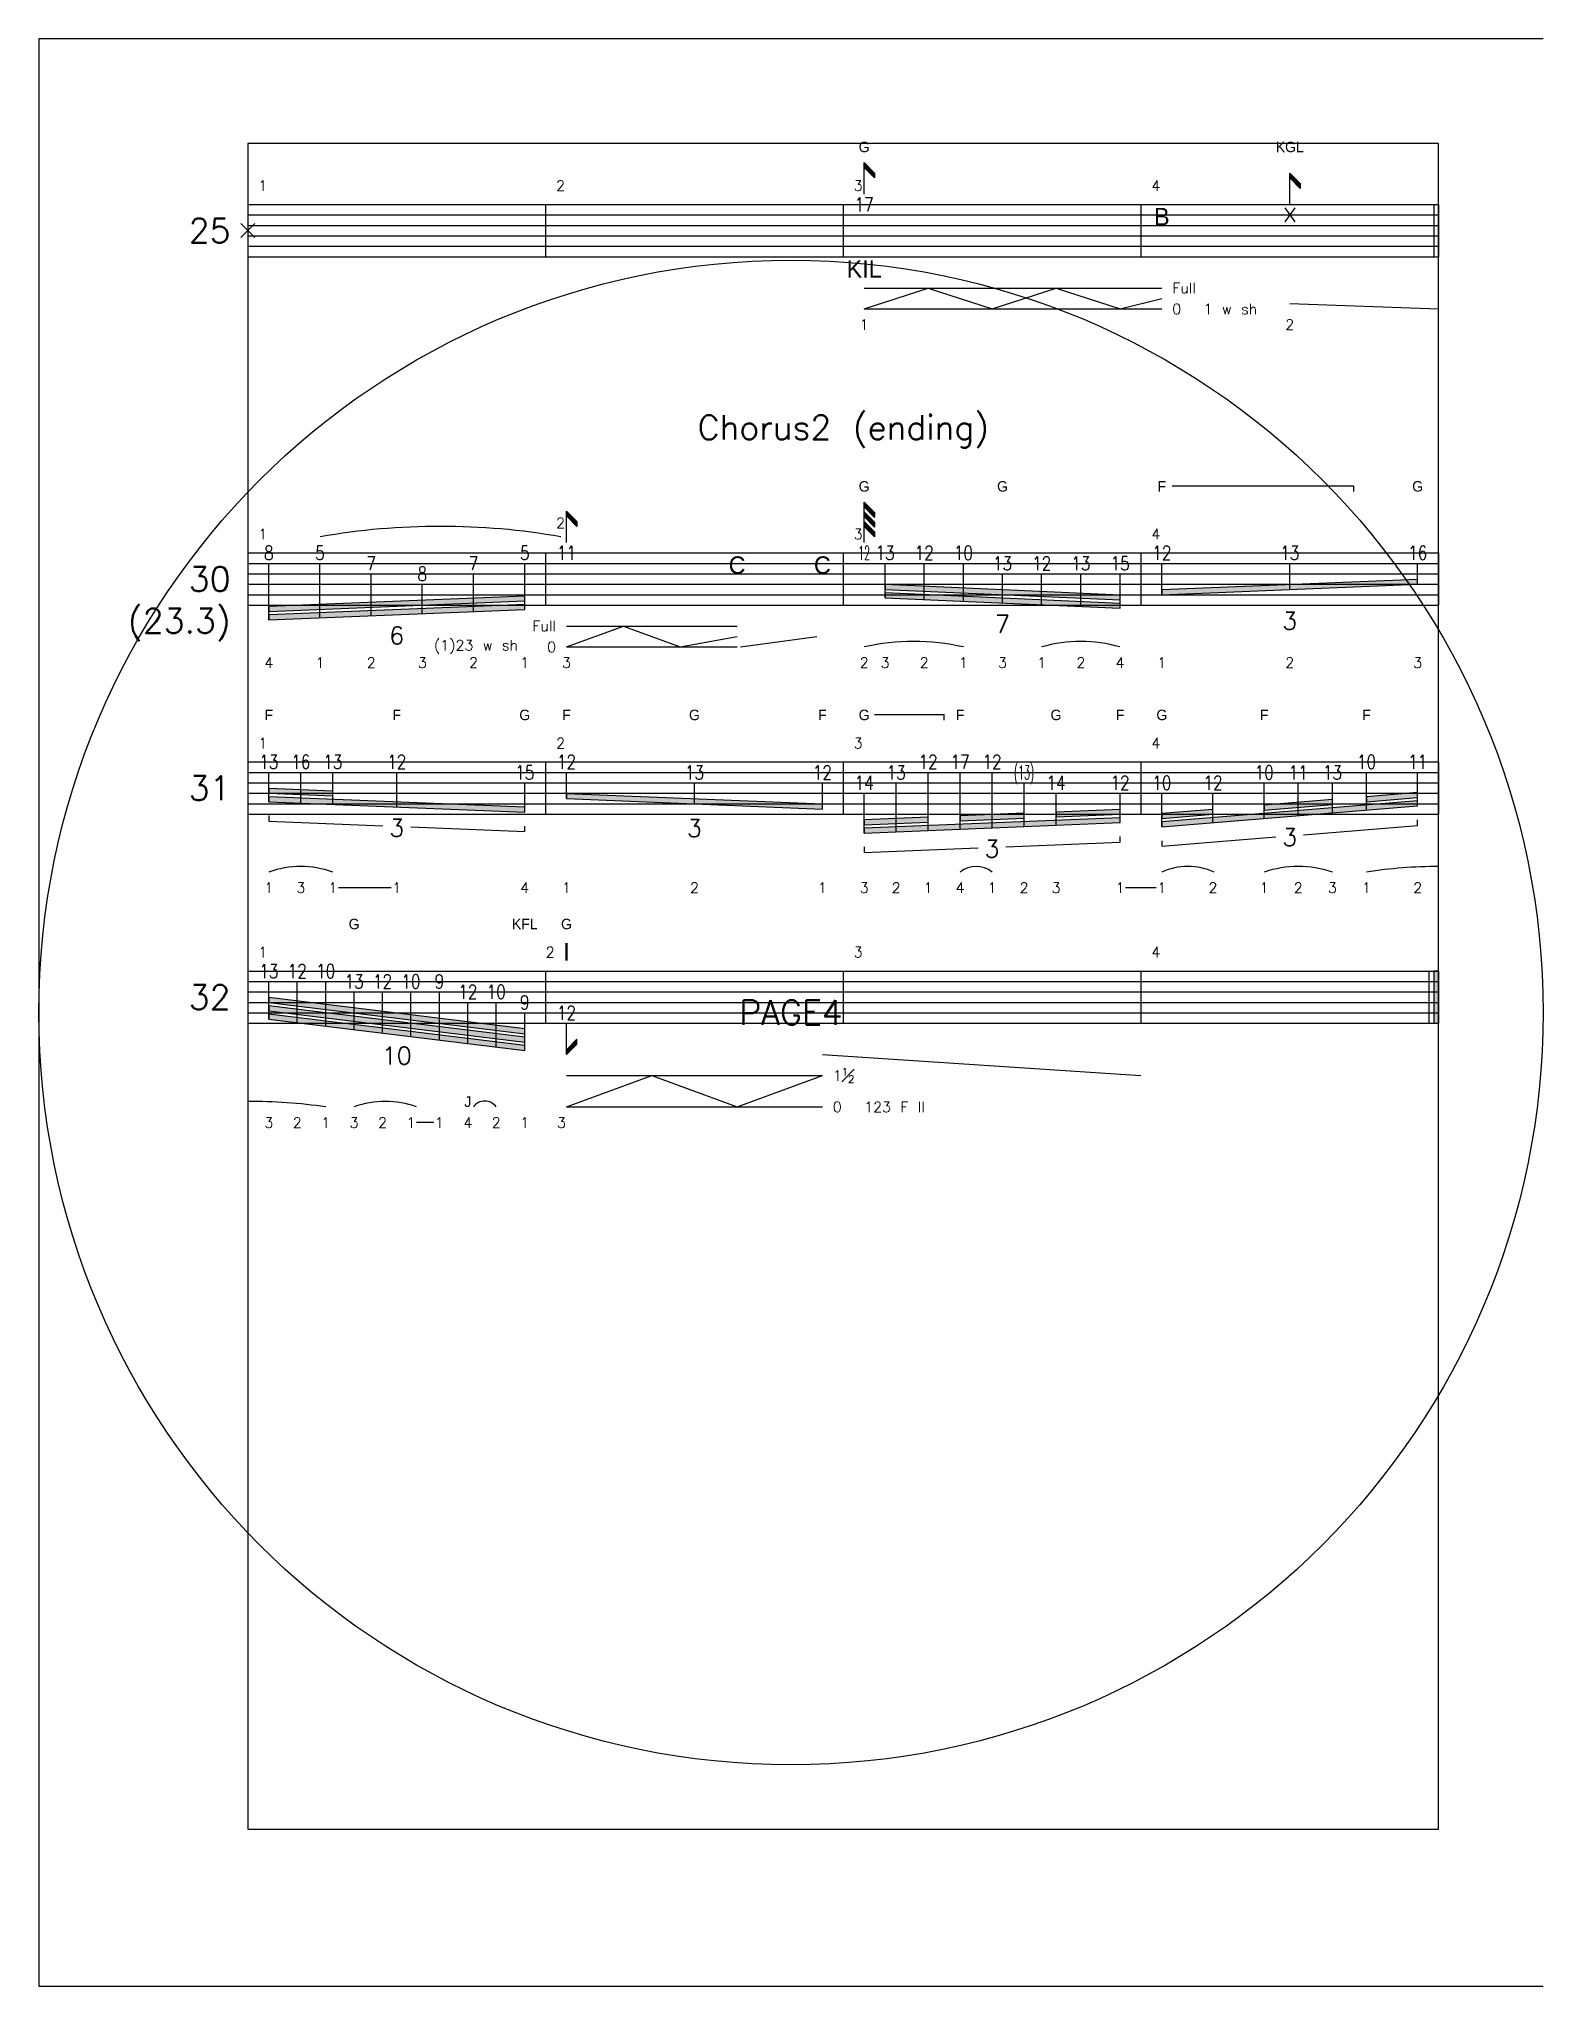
# Model space of a CAD drawing. Header units: millimetres. Extents: x 0 to 864, y 0 to 279.
# Drawn here: x 647.7 to 863.6, y 0 to 279.4 of the extents above; entities that cross this region are included whole.
import ezdxf
from ezdxf.enums import TextEntityAlignment as Align

# ---------------------------------------------------------------- set-up
doc = ezdxf.new("R2010")
doc.units = ezdxf.units.MM
doc.header["$PDMODE"] = 3
for name, color, linetype in [('art', 6, 'Continuous'), ('finger', 4, 'Continuous'), ('note', 7, 'Continuous'), ('staff', 7, 'Continuous')]:
    doc.layers.add(name, color=color, linetype=linetype)
doc.layers.add('hidden', color=4, linetype='Continuous', plot=False)
doc.styles.add('art', font='FINAAC_.TTF', dxfattribs={"height": 1.5})
doc.styles.add('finger', font='txt.shx', dxfattribs={"height": 1.5})
doc.styles.add('height15', font='txt.shx', dxfattribs={"height": 1.5})
doc.styles.add('height25', font='txt.shx', dxfattribs={"height": 2.5})
doc.styles.add('height35', font='txt.shx', dxfattribs={"height": 3.5})
doc.styles.add('rest', font='FINAAC_.TTF', dxfattribs={"height": 2.5})
doc.styles.add('width12', font='txt.shx', dxfattribs={"width": 1.2, "height": 2})
doc.styles.add('width5', font='txt.shx', dxfattribs={"width": 0.5, "height": 2})
doc.styles.add('width8', font='txt.shx', dxfattribs={"width": 0.8, "height": 2})

msp = doc.modelspace()

# ---------------------------------------------------------------- texts
at = {"layer": 'art', "style": 'art'}
for s, p in [('G', (766.15, 263.15)), ('KGL', (827.24, 263.15)), ('G', (766.15, 214.45)), ('G', (786.01, 214.45)), ('F', (808.88, 214.45)), ('G', (845.6, 214.45)), ('F', (680.7, 181.65)), ('F', (699.06, 181.65)), ('G', (717.43, 181.65)), ('F', (723.42, 181.65)), ('G', (741.79, 181.65)), ('F', (760.15, 181.65)), ('G', (766.15, 181.65)), ('F', (779.92, 181.65)), ('G', (793.69, 181.65)), ('F', (802.88, 181.65)), ('G', (808.88, 181.65)), ('F', (823.57, 181.65)), ('F', (838.26, 181.65)), ('G', (692.94, 151.65)), ('KFL', (717.43, 151.65)), ('G', (723.42, 151.65))]:
    msp.add_text(s, height=1.5, dxfattribs=at).set_placement(p, align=Align.CENTER)
at = {"layer": 'finger'}
for s, style, p in [('1', 'finger', (766.15, 237.65)), ('2', 'finger', (827.24, 237.65)), ('4', 'finger', (680.7, 189.15)), ('1', 'finger', (688.04, 189.15)), ('2', 'finger', (695.39, 189.15)), ('3', 'finger', (702.73, 189.15)), ('2', 'finger', (710.08, 189.15)), ('1', 'finger', (717.43, 189.15)), ('3', 'finger', (723.42, 189.15)), ('2', 'finger', (766.15, 189.15)), ('3', 'finger', (769.15, 189.15)), ('2', 'finger', (774.77, 189.15)), ('1', 'finger', (780.39, 189.15)), ('3', 'finger', (786.01, 189.15)), ('1', 'finger', (791.63, 189.15)), ('2', 'finger', (797.25, 189.15)), ('4', 'finger', (802.88, 189.15)), ('1', 'finger', (808.88, 189.15)), ('2', 'finger', (827.24, 189.15)), ('3', 'finger', (845.6, 189.15)), ('1', 'finger', (680.7, 156.85)), ('3', 'finger', (685.29, 156.85)), ('1', 'finger', (689.88, 156.85)), ('1', 'finger', (699.06, 156.85)), ('4', 'finger', (717.43, 156.85)), ('1', 'finger', (723.42, 156.85)), ('2', 'finger', (741.79, 156.85)), ('1', 'finger', (760.15, 156.85)), ('3', 'finger', (766.15, 156.85)), ('2', 'finger', (770.74, 156.85)), ('1', 'finger', (775.33, 156.85)), ('4', 'finger', (779.92, 156.85)), ('1', 'finger', (784.51, 156.85)), ('2', 'finger', (789.1, 156.85)), ('3', 'finger', (793.69, 156.85)), ('1', 'finger', (802.88, 156.85)), ('1', 'finger', (808.88, 156.85)), ('2', 'finger', (816.22, 156.85)), ('1', 'finger', (823.57, 156.85)), ('2', 'finger', (828.46, 156.85)), ('3', 'finger', (833.36, 156.85)), ('1', 'finger', (838.26, 156.85)), ('2', 'finger', (845.6, 156.85)), ('J', 'art', (709.26, 126.15)), ('3', 'finger', (680.7, 123.15)), ('2', 'finger', (684.78, 123.15)), ('1', 'finger', (688.86, 123.15)), ('3', 'finger', (692.94, 123.15)), ('2', 'finger', (697.02, 123.15)), ('1', 'finger', (701.1, 123.15)), ('1', 'finger', (705.18, 123.15)), ('4', 'finger', (709.26, 123.15)), ('2', 'finger', (713.34, 123.15)), ('1', 'finger', (717.43, 123.15)), ('3', 'finger', (722.7, 123.15))]:
    msp.add_text(s, height=1.5, dxfattribs=dict(at, style=style)).set_placement(p, align=Align.CENTER)
at = {"layer": 'finger', "char_height": 1.5, "style": 'finger'}
for s, insert, width, attachment_point in [('Full', (810.38, 243.65), 4.5, 4), ('0', (810.38, 240.65), 4.5, 4), ('1 w sh', (814.88, 240.65), 11.0455, 4), ('Full', (721.93, 195.15), 4.5, 6), ('(1)23 w sh', (716.47, 192.15), 13.5429, 6), ('0', (721.93, 192.15), 4.5, 6), ('\\A1;1{\\H0.7x;\\S1#2;}', (761.65, 130.65), 4.5, 4), ('0', (761.65, 126.15), 4.5, 4), ('123 F ll', (766.15, 126.15), 11.0455, 4)]:
    msp.add_mtext(s, dxfattribs=dict(at, insert=insert, width=width, attachment_point=attachment_point))
at = {"layer": 'note'}
for s, style, width, p in [('17', 'width8', 0.8, (766.15, 255.65)), ('X', 'width12', 1.2, (827.24, 254.15)), ('8', 'width8', 0.8, (680.7, 205.65)), ('5', 'width8', 0.8, (688.04, 205.65)), ('7', 'width8', 0.8, (695.39, 204.15)), ('7', 'width8', 0.8, (710.08, 204.15)), ('5', 'width8', 0.8, (717.43, 205.65)), ('11', 'width8', 0.8, (723.42, 205.65)), ('12', 'width5', 0.5, (766.15, 205.65)), ('13', 'width8', 0.8, (769.15, 205.65)), ('12', 'width8', 0.8, (774.77, 205.65)), ('10', 'width8', 0.8, (780.39, 205.65)), ('13', 'width8', 0.8, (786.01, 204.15)), ('12', 'width8', 0.8, (791.63, 204.15)), ('13', 'width8', 0.8, (797.25, 204.15)), ('15', 'width8', 0.8, (802.88, 204.15)), ('12', 'width8', 0.8, (808.88, 205.65)), ('13', 'width8', 0.8, (827.24, 205.65)), ('16', 'width8', 0.8, (845.6, 205.65)), ('8', 'width8', 0.8, (702.73, 202.65)), ('13', 'width8', 0.8, (680.7, 175.65)), ('16', 'width8', 0.8, (685.29, 175.65)), ('13', 'width8', 0.8, (689.88, 175.65)), ('12', 'width8', 0.8, (699.06, 175.65)), ('12', 'width8', 0.8, (723.42, 175.65)), ('12', 'width8', 0.8, (775.33, 175.65)), ('17', 'width8', 0.8, (779.92, 175.65)), ('12', 'width8', 0.8, (784.51, 175.65)), ('10', 'width8', 0.8, (838.26, 175.65)), ('11', 'width8', 0.8, (845.6, 175.65)), ('15', 'width8', 0.8, (717.43, 174.15)), ('13', 'width8', 0.8, (741.79, 174.15)), ('12', 'width8', 0.8, (760.15, 174.15)), ('14', 'width8', 0.8, (766.15, 172.65)), ('13', 'width8', 0.8, (770.74, 174.15)), ('(13)', 'width5', 0.5, (789.1, 174.15)), ('14', 'width8', 0.8, (793.69, 172.65)), ('12', 'width8', 0.8, (802.88, 172.65)), ('10', 'width8', 0.8, (808.88, 172.65)), ('12', 'width8', 0.8, (816.22, 172.65)), ('10', 'width8', 0.8, (823.57, 174.15)), ('11', 'width8', 0.8, (828.46, 174.15)), ('13', 'width8', 0.8, (833.36, 174.15)), ('13', 'width8', 0.8, (680.7, 145.65)), ('12', 'width8', 0.8, (684.78, 145.65)), ('10', 'width8', 0.8, (688.86, 145.65)), ('13', 'width8', 0.8, (692.94, 144.15)), ('12', 'width8', 0.8, (697.02, 144.15)), ('10', 'width8', 0.8, (701.1, 144.15)), ('9', 'width8', 0.8, (705.18, 144.15)), ('12', 'width8', 0.8, (709.26, 142.65)), ('10', 'width8', 0.8, (713.34, 142.65)), ('9', 'width8', 0.8, (717.43, 141.15)), ('12', 'width8', 0.8, (723.42, 139.65))]:
    msp.add_text(s, height=2, dxfattribs=dict(at, style=style, width=width)).set_placement(p, align=Align.MIDDLE_CENTER)
at = {"layer": 'note', "style": 'rest'}
for s, p in [('B', (808.88, 252.65)), ('KIL', (766.15, 245.15)), ('C', (747.91, 202.65)), ('C', (760.15, 202.65)), ('I', (723.42, 147.15))]:
    msp.add_text(s, height=2.5, dxfattribs=at).set_placement(p, align=Align.CENTER)
at = {"layer": 'note', "style": 'height25'}
for s, p in [('7', (786.01, 195.45)), ('3', (827.24, 195.9)), ('6', (699.06, 193.8)), ('3', (699.06, 166.2)), ('3', (741.79, 166.15)), ('3', (827.24, 164.85)), ('3', (784.51, 163.2)), ('10', (699.06, 133.5))]:
    msp.add_text(s, height=2.5, dxfattribs=at).set_placement(p, align=Align.MIDDLE_CENTER)
at = {"layer": 'staff', "style": 'height15'}
for s, p in [('1', (679.2, 257.15)), ('2', (721.93, 257.15)), ('3', (764.65, 257.15)), ('4', (807.38, 257.15)), ('2', (721.93, 208.75)), ('1', (679.2, 207.15)), ('3', (764.65, 207.15)), ('4', (807.38, 207.15)), ('4', (807.38, 207.15)), ('1', (679.2, 177.15)), ('2', (721.93, 177.15)), ('3', (764.65, 177.15)), ('4', (807.38, 177.15)), ('1', (679.2, 147.15)), ('2', (720.43, 147.15)), ('3', (764.65, 147.15)), ('4', (807.38, 147.15))]:
    msp.add_text(s, height=1.5, dxfattribs=at).set_placement(p, align=Align.BOTTOM_LEFT)
at = {"layer": 'staff', "style": 'height35'}
msp.add_text('Chorus2 (ending)', height=3.5, dxfattribs=at).set_placement((763.15, 221.9), align=Align.CENTER)
at = {"layer": 'staff', "style": 'height35', "flags": 8}
for tag, p in [('25', (675.2, 251.9)), ('30', (675.2, 201.9)), ('(23.3)', (675.2, 195.9)), ('31', (675.2, 171.9)), ('32', (675.2, 141.9))]:
    msp.add_attdef(tag, text='<n>', height=3.5, dxfattribs=at).set_placement(p, align=Align.MIDDLE_RIGHT)

# ---------------------------------------------------------------- blocks, each defined once
blk = doc.blocks.new('page')
at = {"layer": 'hidden'}
for p, q in [((215.9, 279.4), (0, 279.4)), ((0, 279.4), (0, 0)), ((30, 264.4), (30, 22.5)), ((200.9, 264.4), (30, 264.4)), ((200.9, 22.5), (200.9, 264.4)), ((30, 22.5), (200.9, 22.5)), ((0, 0), (215.9, 0))]:
    blk.add_line(p, q, dxfattribs=at)
blk.add_circle((107.95, 139.7), 107.95, dxfattribs=at)
blk.add_point((30, 251.9), dxfattribs=at)
at = {"layer": 'hidden', "style": 'height35', "flags": 8}
blk.add_attdef('PAGE_NUM', text='', height=3.5, dxfattribs=at).set_placement((107.95, 139.7), align=Align.MIDDLE_CENTER)
blk = doc.blocks.new('barline_double')
at = {"layer": 'staff'}
for p, q in [((-0.7, 0), (-0.7, -7.5)), ((0, 0), (0, -7.5))]:
    blk.add_line(p, q, dxfattribs=at)
blk = doc.blocks.new('flag1_up')
at = {"layer": 'note'}
blk.add_hatch(color=256, dxfattribs=at).paths.add_polyline_path([(0, 4.5), (1.5, 3), (1.5, 2.3), (0, 3.8)])
blk.add_lwpolyline([(0, 4.5), (1.5, 3), (1.5, 2.3), (0, 3.8)], close=True, dxfattribs=at)
blk = doc.blocks.new('flag3_up')
at = {"layer": 'note'}
for p in [(0, 2.8), (0, 1.4), (0, 0)]:
    blk.add_blockref('flag1_up', p, dxfattribs=at)
blk = doc.blocks.new('barline_end')
at = {"layer": 'staff'}
blk.add_hatch(color=256, dxfattribs=at).paths.add_polyline_path([(0, 0), (-0.7, 0), (-0.7, -7.5), (0, -7.5)])
blk.add_line((-1.4, 0), (-1.4, -7.5), dxfattribs=at)
blk.add_lwpolyline([(0, 0), (-0.7, 0), (-0.7, -7.5), (0, -7.5)], close=True, dxfattribs=at)
blk = doc.blocks.new('flag1_down')
at = {"layer": 'note'}
blk.add_hatch(color=256, dxfattribs=at).paths.add_polyline_path([(0, -4.5), (1.5, -3), (1.5, -2.3), (0, -3.8)])
blk.add_lwpolyline([(0, -4.5), (1.5, -3), (1.5, -2.3), (0, -3.8)], close=True, dxfattribs=at)

# ---------------------------------------------------------------- hatches: boundary and pattern name
at = {"layer": 'note'}
for points in [[(845.6, 201.85), (808.88, 200.35), (808.88, 199.65), (845.6, 201.15)], [(717.43, 199.45), (680.7, 197.95), (680.7, 197.25), (717.43, 198.75)], [(802.88, 199.6), (769.15, 201.1), (769.15, 200.4), (802.88, 198.9)], [(802.88, 198.4), (769.15, 199.9), (769.15, 199.2), (802.88, 197.7)], [(717.43, 198.25), (680.7, 196.75), (680.7, 196.05), (717.43, 197.55)], [(689.88, 171.47), (680.7, 171.85), (680.7, 171.15), (689.88, 170.78)], [(717.43, 169.15), (680.7, 170.65), (680.7, 169.95), (717.43, 168.45)], [(760.15, 169.6), (723.42, 171.1), (723.42, 170.4), (760.15, 168.9)], [(845.6, 171.25), (838.26, 170.65), (838.26, 169.95), (845.6, 170.55)], [(775.33, 167.72), (766.15, 167.35), (766.15, 166.65), (775.33, 167.03)], [(802.88, 167.65), (766.15, 166.15), (766.15, 165.45), (802.88, 166.95)], [(789.1, 168.29), (779.92, 167.91), (779.92, 167.21), (789.1, 167.59)], [(802.88, 168.85), (793.69, 168.47), (793.69, 167.78), (802.88, 168.15)], [(845.6, 170.05), (808.88, 167.05), (808.88, 166.35), (845.6, 169.35)], [(816.22, 168.85), (808.88, 168.25), (808.88, 167.55), (816.22, 168.15)], [(833.36, 170.25), (823.57, 169.45), (823.57, 168.75), (833.36, 169.55)], [(717.43, 137.35), (680.7, 141.85), (680.7, 141.15), (717.43, 136.65)], [(717.43, 136.15), (680.7, 140.65), (680.7, 139.95), (717.43, 135.45)], [(717.43, 134.95), (680.7, 139.45), (680.7, 138.75), (717.43, 134.25)]]:
    msp.add_hatch(color=256, dxfattribs=at).paths.add_polyline_path(points)

# ---------------------------------------------------------------- linework, layer by layer
at = {"layer": 'art'}
for p, q in [((810.38, 215.25), (836.42, 215.25)), ((836.42, 214.45), (836.42, 215.25)), ((767.65, 182.45), (777.63, 182.45)), ((777.63, 181.65), (777.63, 182.45))]:
    msp.add_line(p, q, dxfattribs=at)
at = {"layer": 'finger'}
for p, q in [((766.15, 243.65), (808.88, 243.65)), ((766.15, 240.65), (775.33, 243.65)), ((775.33, 243.65), (784.51, 240.65)), ((784.51, 240.65), (793.69, 243.65)), ((793.69, 243.65), (802.88, 240.65)), ((766.15, 240.65), (808.88, 240.65)), ((802.88, 240.65), (808.88, 242.15)), ((827.24, 241.45), (848.6, 240.65)), ((723.42, 192.15), (731.59, 195.15)), ((723.42, 195.15), (747.91, 195.15)), ((731.59, 195.15), (739.75, 192.15)), ((739.75, 192.15), (747.91, 193.65)), ((748.41, 192.15), (759.35, 193.65)), ((723.42, 192.15), (747.91, 192.15)), ((690.68, 157.65), (698.26, 157.65)), ((803.68, 157.65), (808.08, 157.65)), ((760.15, 133.65), (805.88, 130.65)), ((723.42, 130.65), (760.15, 130.65)), ((723.42, 126.15), (735.67, 130.65)), ((735.67, 130.65), (747.91, 126.15)), ((747.91, 126.15), (760.15, 130.65)), ((723.42, 126.15), (760.15, 126.15)), ((701.9, 123.95), (704.38, 123.95))]:
    msp.add_line(p, q, dxfattribs=at)
for centre, radius, start, end in [((773.27, 160.86), 32.09, 77.1798, 102.8202), ((797.25, 172.8), 20.15, 73.7993, 106.2007), ((685.29, 147.08), 13.57, 70.2289, 109.7711), ((782.22, 156.96), 3.69, 51.5694, 128.4306), ((812.62, 151.46), 9.19, 65.9148, 114.0852), ((828.46, 145.26), 15.39, 71.4424, 108.5576), ((848.6, 93.36), 67.29, 90, 98.844), ((677.7, 48.69), 78.26, 81.8004, 90), ((697.42, 114), 12.95, 69.7531, 110.2469), ((711.7, 124.97), 2.02, 35.7671, 144.2329)]:
    msp.add_arc(centre, radius, start, end, dxfattribs=at)
at = {"layer": 'hidden'}
for p, q in [((720.43, 255.65), (720.43, 248.15)), ((763.15, 255.65), (763.15, 248.15)), ((805.88, 255.65), (805.88, 248.15)), ((720.43, 205.65), (720.43, 198.15)), ((763.15, 205.65), (763.15, 198.15)), ((805.88, 205.65), (805.88, 198.15)), ((720.43, 175.65), (720.43, 168.15)), ((763.15, 175.65), (763.15, 168.15)), ((805.88, 175.65), (805.88, 168.15)), ((720.43, 145.65), (720.43, 138.15)), ((763.15, 145.65), (763.15, 138.15)), ((805.88, 145.65), (805.88, 138.15))]:
    msp.add_line(p, q, dxfattribs=at)
at = {"layer": 'note'}
for p, q in [((766.15, 257.15), (766.15, 261.65)), ((827.24, 255.65), (827.24, 260.15)), ((766.15, 207.15), (766.15, 212.95)), ((723.42, 207.15), (723.42, 211.65)), ((680.7, 196.05), (680.7, 204.15)), ((688.04, 196.35), (688.04, 204.15)), ((717.43, 197.55), (717.43, 204.15)), ((769.15, 199.2), (769.15, 204.15)), ((774.77, 198.95), (774.77, 204.15)), ((780.39, 198.7), (780.39, 204.15)), ((808.88, 199.65), (808.88, 204.15)), ((827.24, 200.4), (827.24, 204.15)), ((845.6, 201.15), (845.6, 204.15)), ((695.39, 196.65), (695.39, 202.65)), ((710.08, 197.25), (710.08, 202.65)), ((786.01, 198.45), (786.01, 202.65)), ((791.63, 198.2), (791.63, 202.65)), ((797.25, 197.95), (797.25, 202.65)), ((802.88, 197.7), (802.88, 202.65)), ((702.73, 196.95), (702.73, 201.15)), ((680.7, 169.95), (680.7, 174.15)), ((685.29, 169.76), (685.29, 174.15)), ((689.88, 169.57), (689.88, 174.15)), ((699.06, 169.2), (699.06, 174.15)), ((723.42, 170.4), (723.42, 174.15)), ((775.33, 165.82), (775.33, 174.15)), ((779.92, 166.01), (779.92, 174.15)), ((784.51, 166.2), (784.51, 174.15)), ((838.26, 168.75), (838.26, 174.15)), ((845.6, 169.35), (845.6, 174.15)), ((717.43, 168.45), (717.43, 172.65)), ((741.79, 169.65), (741.79, 172.65)), ((760.15, 168.9), (760.15, 172.65)), ((766.15, 165.45), (766.15, 171.15)), ((770.74, 165.64), (770.74, 172.65)), ((789.1, 166.39), (789.1, 172.65)), ((793.69, 166.57), (793.69, 171.15)), ((802.88, 166.95), (802.88, 171.15)), ((808.88, 166.35), (808.88, 171.15)), ((816.22, 166.95), (816.22, 171.15)), ((823.57, 167.55), (823.57, 172.65)), ((828.46, 167.95), (828.46, 172.65)), ((833.36, 168.35), (833.36, 172.65)), ((680.7, 167.95), (680.7, 167.15)), ((680.7, 167.15), (697.06, 166.48)), ((701.06, 166.32), (717.43, 165.65)), ((717.43, 165.65), (717.43, 166.45)), ((802.88, 164.15), (802.88, 164.95)), ((808.88, 163.55), (825.24, 164.89)), ((829.23, 165.21), (845.6, 166.55)), ((845.6, 166.55), (845.6, 167.35)), ((766.15, 163.45), (766.15, 162.65)), ((766.15, 162.65), (782.51, 163.32)), ((786.51, 163.48), (802.88, 164.15)), ((808.88, 164.35), (808.88, 163.55)), ((680.7, 138.75), (680.7, 144.15)), ((684.78, 138.25), (684.78, 144.15)), ((688.86, 137.75), (688.86, 144.15)), ((692.94, 137.25), (692.94, 142.65)), ((697.02, 136.75), (697.02, 142.65)), ((701.1, 136.25), (701.1, 142.65)), ((705.18, 135.75), (705.18, 142.65)), ((709.26, 135.25), (709.26, 141.15)), ((713.34, 134.75), (713.34, 141.15)), ((717.43, 134.25), (717.43, 139.65)), ((723.42, 133.65), (723.42, 138.15))]:
    msp.add_line(p, q, dxfattribs=at)
for points in [[(845.6, 201.85), (808.88, 200.35), (808.88, 199.65), (845.6, 201.15)], [(717.43, 199.45), (680.7, 197.95), (680.7, 197.25), (717.43, 198.75)], [(802.88, 199.6), (769.15, 201.1), (769.15, 200.4), (802.88, 198.9)], [(802.88, 198.4), (769.15, 199.9), (769.15, 199.2), (802.88, 197.7)], [(717.43, 198.25), (680.7, 196.75), (680.7, 196.05), (717.43, 197.55)], [(689.88, 171.47), (680.7, 171.85), (680.7, 171.15), (689.88, 170.78)], [(717.43, 169.15), (680.7, 170.65), (680.7, 169.95), (717.43, 168.45)], [(760.15, 169.6), (723.42, 171.1), (723.42, 170.4), (760.15, 168.9)], [(845.6, 171.25), (838.26, 170.65), (838.26, 169.95), (845.6, 170.55)], [(775.33, 167.72), (766.15, 167.35), (766.15, 166.65), (775.33, 167.03)], [(802.88, 167.65), (766.15, 166.15), (766.15, 165.45), (802.88, 166.95)], [(789.1, 168.29), (779.92, 167.91), (779.92, 167.21), (789.1, 167.59)], [(802.88, 168.85), (793.69, 168.47), (793.69, 167.78), (802.88, 168.15)], [(845.6, 170.05), (808.88, 167.05), (808.88, 166.35), (845.6, 169.35)], [(816.22, 168.85), (808.88, 168.25), (808.88, 167.55), (816.22, 168.15)], [(833.36, 170.25), (823.57, 169.45), (823.57, 168.75), (833.36, 169.55)], [(717.43, 137.35), (680.7, 141.85), (680.7, 141.15), (717.43, 136.65)], [(717.43, 136.15), (680.7, 140.65), (680.7, 139.95), (717.43, 135.45)], [(717.43, 134.95), (680.7, 139.45), (680.7, 138.75), (717.43, 134.25)]]:
    msp.add_lwpolyline(points, close=True, dxfattribs=at)
msp.add_arc((705.34, 109.11), 100.35, 80.0782, 99.9218, dxfattribs=at)
at = {"layer": 'staff'}
for p, q in [((677.7, 255.65), (677.7, 248.15)), ((677.7, 255.65), (848.6, 255.65)), ((848.6, 255.65), (848.6, 248.15)), ((677.7, 254.15), (848.6, 254.15)), ((677.7, 252.65), (848.6, 252.65)), ((677.7, 251.15), (848.6, 251.15)), ((677.7, 249.65), (848.6, 249.65)), ((677.7, 248.15), (848.6, 248.15)), ((677.7, 205.65), (848.6, 205.65)), ((677.7, 204.15), (848.6, 204.15)), ((763.15, 205.65), (763.15, 198.15)), ((848.6, 205.65), (848.6, 198.15)), ((848.6, 205.65), (848.6, 198.15)), ((677.7, 202.65), (848.6, 202.65)), ((677.7, 201.15), (848.6, 201.15)), ((677.7, 199.65), (848.6, 199.65)), ((677.7, 198.15), (848.6, 198.15)), ((677.7, 175.65), (677.7, 168.15)), ((677.7, 175.65), (848.6, 175.65)), ((677.7, 174.15), (848.6, 174.15)), ((763.15, 175.65), (763.15, 168.15)), ((763.15, 175.65), (763.15, 168.15)), ((848.6, 175.65), (848.6, 168.15)), ((677.7, 172.65), (848.6, 172.65)), ((677.7, 171.15), (848.6, 171.15)), ((677.7, 169.65), (848.6, 169.65)), ((677.7, 168.15), (848.6, 168.15)), ((677.7, 145.65), (677.7, 138.15)), ((677.7, 145.65), (848.6, 145.65)), ((848.6, 145.65), (848.6, 138.15)), ((677.7, 144.15), (848.6, 144.15)), ((677.7, 142.65), (848.6, 142.65)), ((677.7, 141.15), (848.6, 141.15)), ((677.7, 139.65), (848.6, 139.65)), ((677.7, 138.15), (848.6, 138.15))]:
    msp.add_line(p, q, dxfattribs=at)

# ---------------------------------------------------------------- block references
at = {"layer": 'note'}
for name, p in [('flag1_up', (766.15, 257.15)), ('flag1_up', (827.24, 255.65)), ('flag3_up', (766.15, 205.65)), ('flag1_up', (723.42, 207.15)), ('flag1_down', (723.42, 138.15))]:
    msp.add_blockref(name, p, dxfattribs=at)
at = {"layer": 'staff'}
msp.add_blockref('page', (647.7, 0), dxfattribs=at).add_auto_attribs({'PAGE_NUM': 'PAGE4'})
for name, p in [('barline_double', (848.6, 255.65)), ('barline_end', (848.6, 145.65))]:
    msp.add_blockref(name, p, dxfattribs=at)

msp.set_redraw_order([(e.dxf.handle, doc.entitydb.next_handle()) for e in msp.query("TEXT MTEXT ATTDEF DIMENSION ARC_DIMENSION")])  # texts and dimensions are drawn at this point

doc.saveas('drawing.dxf')
